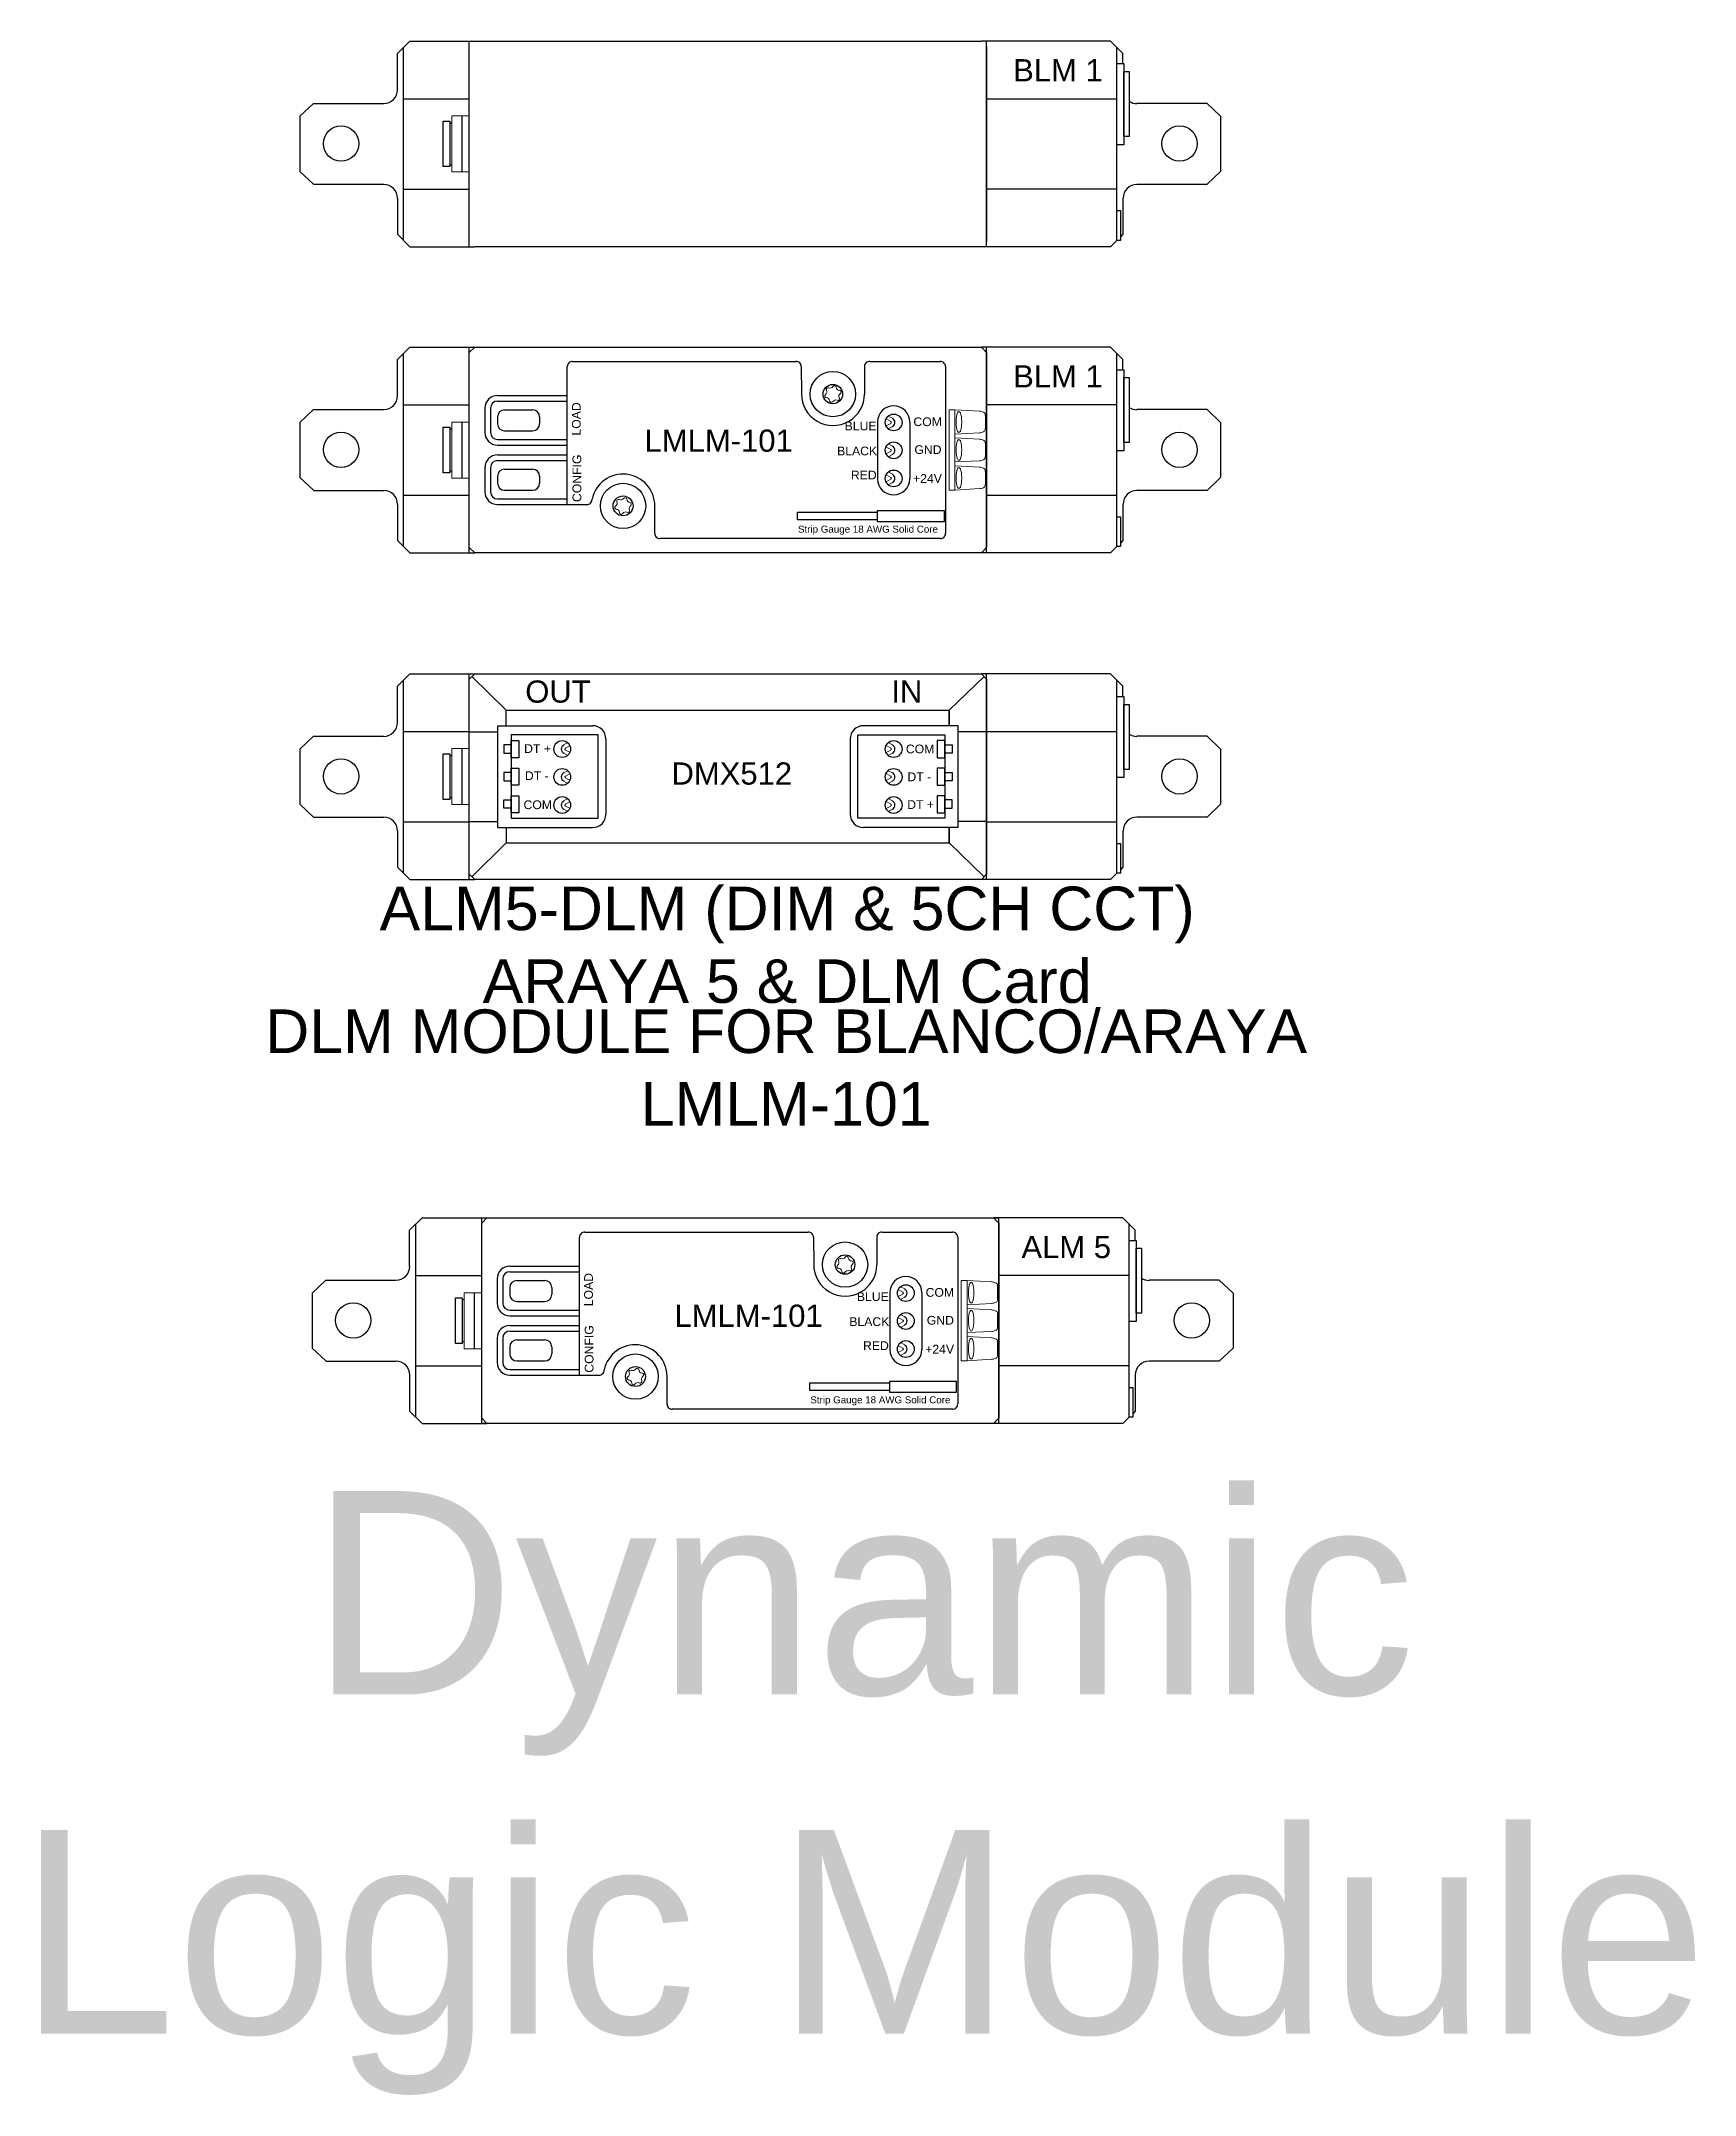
# Model space of a CAD drawing. Header units: inches. Extents: x 59 to 3361, y -1026 to 1732.
# Drawn here: x 3275.8 to 3361.1, y 935.9 to 1041.9 of the extents above; entities that cross this region are included whole.
import ezdxf

# ---------------------------------------------------------------- set-up
doc = ezdxf.new("R2010")
doc.units = ezdxf.units.IN
doc.header["$MEASUREMENT"] = 0
doc.linetypes.add('SLD-Solid', pattern=[0])
doc.layers.add('WS_Details', color=30, linetype='Continuous')
doc.styles.add('ARIAL', font='arial.ttf')

msp = doc.modelspace()

# ---------------------------------------------------------------- texts
at = {"insert": (3314.22, 991.95), "char_height": 2.25, "width": 55.1698, "attachment_point": 2, "style": 'ARIAL'}
msp.add_mtext('DLM MODULE FOR BLANCO/ARAYA \\PLMLM-101', dxfattribs=at)
at = {"insert": (3318.17, 935.92), "char_height": 10.5, "attachment_point": 8, "style": 'ARIAL'}
msp.add_mtext_dynamic_manual_height_columns('Dynamic^JLogic Module', width=99.4261, gutter_width=70, heights=[0], dxfattribs=at)
at = {"layer": 'WS_Details', "char_height": 1.1459, "width": 7.4737, "attachment_point": 1, "style": 'ARIAL'}
for insert in [(3324.31, 1041), (3324.31, 1025.2)]:
    msp.add_mtext('\\pi1.629;BLM 1', dxfattribs=dict(at, insert=insert))
at = {"layer": 'WS_Details', "char_height": 0.4512, "attachment_point": 1, "rotation": 90}
for s, insert in [('{\\fArial|b0|i0|c0|p34;LOAD}', (3303.16, 1021.57)), ('{\\fArial|b0|i0|c0|p34;CONFIG}', (3303.19, 1018.14))]:
    msp.add_mtext_dynamic_manual_height_columns(s, width=4.4804, gutter_width=15.88, heights=[0], dxfattribs=dict(at, insert=insert))
at = {"layer": 'WS_Details', "attachment_point": 1}
for s, width, insert, char_height in [('{\\fArial|b0|i0|c0|p34;BLUE}', 1.7958, (3317.24, 1022.29), 0.4512), ('{\\fArial|b0|i0|c0|p34;COM}', 4.4804, (3320.79, 1022.51), 0.4512), ('{\\fArial|b0|i0|c0|p34;LMLM-101}', 13.7649, (3306.91, 1021.88), 1.1459), ('{\\fArial|b0|i0|c0|p34;BLACK}', 2.2012, (3316.85, 1021), 0.4512), ('{\\fArial|b0|i0|c0|p34;GND}', 4.4804, (3320.84, 1021.07), 0.4512), ('{\\fArial|b0|i0|c0|p34;RED}', 1.4551, (3317.56, 1019.76), 0.4512), ('{\\fArial|b0|i0|c0|p34;+24V}', 4.4804, (3320.77, 1019.58), 0.4512), ('{\\fArial|b0|i0|c0|p34;Strip Gauge 18 AWG Solid Core}', 20.446, (3314.83, 1016.92), 0.3609), ('{\\fArial|b0|i0|c0|p34;OUT}', 3.5587, (3300.75, 1008.93), 1.1459), ('\\pi1.1192;{\\fArial|b0|i0|c0|p34;IN}', 3.5587, (3318.53, 1008.93), 1.1459), ('{\\fArial|b0|i0|c0|p34;DT +}', 1.3709, (3300.69, 1005.64), 0.4512), ('{\\fArial|b0|i0|c0|p34;COM}', 1.2702, (3320.4, 1005.62), 0.4512), ('{\\fArial|b0|i0|c0|p34;DT -}', 2.0938, (3300.73, 1004.24), 0.4512), ('\\pi-1.2309;{\\fArial|b0|i0|c0|p34;DMX512}', 3.5587, (3309.53, 1004.7), 1.1459), ('{\\fArial|b0|i0|c0|p34;DT -}', 2.0938, (3320.48, 1004.18), 0.4512), ('{\\fArial|b0|i0|c0|p34;COM}', 1.2702, (3300.66, 1002.74), 0.4512), ('{\\fArial|b0|i0|c0|p34;DT +}', 1.4636, (3320.47, 1002.75), 0.4512)]:
    msp.add_mtext_dynamic_manual_height_columns(s, width=width, gutter_width=15.88, heights=[0], dxfattribs=dict(at, insert=insert, char_height=char_height))

# ---------------------------------------------------------------- blocks, each defined once
blk = doc.blocks.new('*U291')
for p, q in [((-17.07, 9.97), (-16.43, 10.61)), ((-16.43, 10.61), (-13.08, 10.61)), ((19.75, 10.61), (13.09, 10.61)), ((20.39, 9.97), (19.75, 10.61)), ((-17.07, 8.11), (-17.07, 9.97)), ((-16.75, 0.32), (-16.75, 10.29)), ((-8.3, 2.49), (-8.3, 9.61)), ((-8.03, 9.88), (3.51, 9.88)), ((3.78, 9.61), (3.79, 8.21)), ((7.05, 9.61), (7.05, 8.2)), ((7.32, 9.88), (10.96, 9.88)), ((11.23, 9.61), (11.23, 1.01)), ((20.07, 0.32), (20.07, 10.29)), ((20.39, 9.45), (20.39, 9.97)), ((-16.75, 7.63), (-13.35, 7.63)), ((-12.55, 7.47), (-12.55, 6.21)), ((-12.26, 7.47), (-12.26, 6.21)), ((-11.9, 8.12), (-8.3, 8.12)), ((-11.9, 7.83), (-8.3, 7.83)), ((20.07, 7.63), (13.35, 7.63)), ((-22.11, 6.73), (-21.4, 7.39)), ((-22.11, 6.73), (-22.11, 3.88)), ((-21.4, 7.39), (-17.78, 7.39)), ((-14.36, 6.39), (-14.26, 6.39)), ((-13.74, 6.75), (-13.74, 3.86)), ((-11.9, 7.02), (-11.9, 6.66)), ((-11.54, 7.38), (-10.09, 7.38)), ((-9.73, 7.02), (-9.73, 6.67)), ((7.72, 6.75), (7.72, 3.82)), ((9.38, 6.75), (9.38, 3.82)), ((24.73, 7.39), (21.11, 7.39)), ((25.44, 6.73), (24.73, 7.39)), ((25.44, 6.73), (25.44, 3.88)), ((-11.9, 5.85), (-8.3, 5.85)), ((-11.9, 5.56), (-8.3, 5.56)), ((-11.54, 6.3), (-10.09, 6.3)), ((-12.55, 4.41), (-12.55, 3.14)), ((-12.26, 4.41), (-12.26, 3.14)), ((-11.9, 5.06), (-8.3, 5.06)), ((-11.9, 4.77), (-8.3, 4.77)), ((-11.54, 4.32), (-10.09, 4.32)), ((-22.11, 3.88), (-21.4, 3.23)), ((-21.4, 3.22), (-17.78, 3.22)), ((-14.36, 4.23), (-14.26, 4.23)), ((-11.9, 3.95), (-11.9, 3.59)), ((-11.54, 3.23), (-10.09, 3.23)), ((-9.73, 3.95), (-9.73, 3.6)), ((24.73, 3.21), (21.11, 3.21)), ((25.44, 3.88), (24.73, 3.22)), ((-17.07, 2.5), (-17.07, 0.64)), ((-16.75, 2.97), (-13.35, 2.97)), ((-11.9, 2.78), (-8.3, 2.78)), ((-11.9, 2.49), (-8.3, 2.49)), ((-8.3, 2.49), (-7.29, 2.49)), ((-3.78, 1), (-3.78, 2.42)), ((20.07, 2.97), (13.35, 2.97)), ((20.39, 2.5), (20.39, 0.64)), ((-17.07, 0.64), (-16.43, 0)), ((-16.43, 0), (-13.08, 0)), ((10.96, 0.74), (-3.51, 0.74)), ((19.75, 0), (13.08, 0)), ((20.07, 0.32), (19.75, 0)), ((20.39, 0.64), (20.26, 0.5))]:
    blk.add_line(p, q)
at = {"linetype": 'SLD-Solid', "lineweight": 15}
for p, q in [((-13.35, 10.34), (-13.08, 10.61)), ((13.08, 10.61), (13.35, 10.34)), ((13.35, 10.34), (13.08, 10.61)), ((-14.26, 6.75), (-13.35, 6.75)), ((-14.26, 3.86), (-14.26, 6.75)), ((8.16, 6.91), (8.4, 6.78)), ((8.4, 6.68), (8.16, 6.55)), ((8.49, 6.94), (8.27, 7.06)), ((8.27, 6.4), (8.49, 6.52)), ((11.41, 3.23), (11.41, 7.38)), ((11.71, 7.38), (11.41, 7.38)), ((11.71, 7.38), (11.71, 3.23)), ((11.71, 7.38), (12.98, 7.31)), ((13.29, 6.74), (13.29, 6.77)), ((8.16, 5.47), (8.4, 5.33)), ((8.49, 5.5), (8.27, 5.62)), ((12.98, 6.19), (11.71, 6.13)), ((11.71, 5.93), (12.98, 5.86)), ((13.29, 5.32), (13.29, 5.29)), ((8.4, 5.24), (8.16, 5.11)), ((8.27, 4.96), (8.49, 5.08)), ((12.98, 4.75), (11.71, 4.69)), ((11.71, 4.49), (12.98, 4.42)), ((-13.35, 3.86), (-14.26, 3.86)), ((8.16, 4.02), (8.4, 3.89)), ((8.4, 3.8), (8.16, 3.67)), ((8.49, 4.06), (8.27, 4.17)), ((8.27, 3.51), (8.49, 3.63)), ((11.71, 3.23), (11.41, 3.23)), ((11.71, 3.23), (11.72, 3.24)), ((12.98, 3.31), (11.72, 3.24)), ((11.72, 3.24), (11.72, 3.24)), ((13.29, 3.88), (13.29, 3.85)), ((-13.08, 0), (-13.35, 0.27)), ((13.35, 0.27), (13.08, 0)), ((13.08, 0), (13.35, 0.27))]:
    blk.add_line(p, q, dxfattribs=at)
at = {"linetype": 'SLD-Solid'}
for p, q in [((7.72, 1.6), (7.72, 2.19)), ((7.72, 2.19), (11.15, 2.19)), ((11.15, 2.19), (11.15, 1.6)), ((3.59, 2.1), (7.72, 2.1)), ((3.59, 1.7), (3.59, 2.1)), ((7.72, 1.7), (3.59, 1.7)), ((11.15, 1.6), (7.72, 1.6))]:
    blk.add_line(p, q, dxfattribs=at)
for points in [[(-13.35, 0), (-13.35, 10.61)], [(-13.35, 10.61), (13.35, 10.61)], [(-13.35, 0), (-13.35, 10.61)], [(-13.08, 10.61), (13.08, 10.61)], [(13.35, 0), (13.35, 10.61)], [(13.35, 0), (13.35, 10.61)], [(-13.35, 0.27), (-13.35, 10.34)], [(13.35, 10.34), (13.35, 0.27)], [(13.35, 10.34), (13.35, 0.27)], [(13.35, 0.27), (13.35, 10.34)], [(13.35, 10.34), (13.35, 0.27)], [(13.35, 0), (-13.35, 0)], [(13.08, 0), (-13.08, 0)]]:
    blk.add_lwpolyline(points)
for points in [[(20.44, 5.27), (20.07, 5.27), (20.07, 9.45), (20.44, 9.45)], [(20.71, 5.69), (20.44, 5.69), (20.44, 9.04), (20.71, 9.04)], [(-14.71, 6.49), (-14.36, 6.49), (-14.36, 4.13), (-14.71, 4.13)], [(20.07, 1.86), (20.26, 1.86), (20.26, 0.32), (20.07, 0.32)]]:
    blk.add_lwpolyline(points, close=True)
for centre, radius in [((5.41, 8.2), 1.17), ((5.41, 8.2), 0.502), ((8.55, 6.73), 0.433), ((-19.98, 5.32), 0.913), ((8.55, 5.29), 0.433), ((23.31, 5.32), 0.913), ((8.55, 3.84), 0.433), ((-5.41, 2.42), 1.17), ((-5.41, 2.42), 0.514)]:
    blk.add_circle(centre, radius)
for centre, radius, start, end in [((-8.03, 9.61), 0.271, 89.999, 180.0004), ((3.51, 9.61), 0.267, 359.3821, 90.8852), ((7.31, 9.61), 0.267, 89.3821, 180.8852), ((10.96, 9.61), 0.267, 359.3821, 90.8852), ((-17.78, 8.11), 0.715, 270, 0), ((-11.9, 7.47), 0.65, 90, 180), ((-11.9, 7.47), 0.361, 90, 180), ((5.42, 8.2), 1.63, 179.7756, 359.7756), ((8.55, 6.75), 0.831, 0, 180), ((21.11, 8.1), 0.715, 236.4766, 270), ((-11.54, 7.02), 0.361, 90, 180), ((-11.54, 6.66), 0.361, 180, 270), ((-10.09, 7.02), 0.361, 360, 90), ((-10.09, 6.66), 0.361, 270, 0), ((8.37, 6.73), 0.242, 298.6939, 61.3061), ((-11.9, 6.21), 0.65, 180, 270), ((-11.9, 6.21), 0.361, 180, 270), ((8.37, 5.29), 0.242, 298.6939, 61.3061), ((-11.9, 4.41), 0.65, 90, 180), ((-11.9, 4.41), 0.361, 90, 180), ((-11.54, 3.95), 0.361, 90, 180), ((-10.09, 3.95), 0.361, 360, 90), ((-17.78, 2.5), 0.715, 360, 90), ((-11.54, 3.59), 0.361, 180, 270), ((-10.09, 3.59), 0.361, 270, 0), ((-5.42, 2.42), 1.64, 359.8812, 168.0437), ((8.55, 3.82), 0.831, 180, 0), ((8.37, 3.84), 0.242, 298.6939, 61.3061), ((21.11, 2.5), 0.715, 90, 180), ((-11.9, 3.14), 0.65, 180, 270), ((-11.9, 3.14), 0.361, 180, 270), ((-7.29, 2.76), 0.27, 269.9364, 0), ((-3.51, 1), 0.267, 179.3821, 270.8852), ((10.96, 1), 0.267, 269.3821, 0.8852)]:
    blk.add_arc(centre, radius, start, end)
at = {"linetype": 'SLD-Solid', "lineweight": 15}
for centre, radius, start, end in [((5.16, 8.43), 0.0883, 65.4175, 208.3656), ((5.27, 8.68), 0.177, 245.4175, 328.3656), ((5.49, 8.54), 0.0883, 5.4175, 148.3656), ((5.76, 8.56), 0.177, 185.4175, 268.3656), ((5.08, 8.09), 0.0883, 125.4175, 268.3656), ((4.92, 8.31), 0.177, 305.4175, 28.3656), ((5.07, 7.83), 0.177, 5.4175, 88.3656), ((5.33, 7.85), 0.0883, 185.4175, 328.3656), ((5.56, 7.71), 0.177, 65.4175, 148.3656), ((5.67, 7.96), 0.0883, 245.4175, 28.3656), ((5.9, 8.08), 0.177, 125.4175, 208.3656), ((5.75, 8.3), 0.0883, 305.4175, 88.3656), ((8.37, 6.73), 0.0541, 298.694, 61.306), ((8.37, 5.29), 0.0541, 298.694, 61.306), ((8.37, 3.84), 0.0541, 298.694, 61.306), ((-5.75, 2.33), 0.0883, 122.6204, 265.5685), ((-5.9, 2.56), 0.177, 302.6204, 25.5685), ((-5.78, 2.07), 0.177, 2.6204, 85.5685), ((-5.66, 2.67), 0.0883, 62.6204, 205.5685), ((-5.54, 2.91), 0.177, 242.6204, 325.5685), ((-5.32, 2.76), 0.0883, 2.6204, 145.5685), ((-5.05, 2.77), 0.177, 182.6204, 265.5685), ((-5.17, 2.17), 0.0883, 242.6204, 25.5685), ((-4.93, 2.28), 0.177, 122.6204, 205.5685), ((-5.07, 2.51), 0.0883, 302.6204, 85.5685), ((-5.51, 2.08), 0.0883, 182.6204, 325.5685), ((-5.29, 1.93), 0.177, 62.6204, 145.5685)]:
    blk.add_arc(centre, radius, start, end, dxfattribs=at)
for centre, major_axis, ratio, start_param, end_param in [((11.92, 6.75), (0, 0.541), 0.267949, 4.712389, 7.853982), ((11.92, 6.75), (0, 0.541), 0.267949, 1.570796, 4.712389), ((12.95, 6.77), (0.555, 0), 0.97561, 1.150549, 1.518436), ((13.26, 6.77), (0, 0.541), 0.052408, 4.712389, 5.266662), ((13.26, 6.74), (0, 0.541), 0.052408, 4.158116, 4.712389), ((11.92, 5.31), (0, 0.541), 0.267949, 4.712389, 7.853982), ((11.92, 5.31), (0, 0.541), 0.267949, 1.570796, 4.712389), ((12.95, 6.74), (0.555, 0), 0.97561, 4.764749, 5.132636), ((12.95, 5.32), (0.555, 0), 0.97561, 1.150549, 1.518436), ((13.26, 5.32), (0, 0.541), 0.052408, 4.712389, 5.266662), ((11.92, 3.86), (0, 0.541), 0.267949, 4.712389, 7.853982), ((12.95, 5.29), (0.555, 0), 0.97561, 4.764749, 5.132636), ((12.95, 3.88), (0.555, 0), 0.97561, 1.150549, 1.518436), ((13.26, 5.29), (0, 0.541), 0.052408, 4.158116, 4.712389), ((11.92, 3.86), (0, 0.541), 0.267949, 1.570796, 4.712389), ((12.95, 3.85), (0.555, 0), 0.97561, 4.764749, 5.132636), ((13.26, 3.88), (0, 0.541), 0.052408, 4.712389, 5.266662), ((13.26, 3.85), (0, 0.541), 0.052408, 4.158116, 4.712389)]:
    blk.add_ellipse(centre, major_axis=major_axis, ratio=ratio, start_param=start_param, end_param=end_param, dxfattribs=at)
for points, knots in [([(13.29, 7.05), (13.29, 7.09), (13.28, 7.16), (13.24, 7.23), (13.2, 7.25), (13.18, 7.26)], [0, 0, 0, 0, 0.407499, 0.743184, 1, 1, 1, 1]), ([(13.18, 6.24), (13.2, 6.25), (13.25, 6.28), (13.28, 6.35), (13.29, 6.42), (13.29, 6.45)], [0, 0, 0, 0, 0.3262285, 0.6516328, 1, 1, 1, 1]), ([(13.29, 5.61), (13.29, 5.65), (13.28, 5.72), (13.24, 5.78), (13.2, 5.81), (13.18, 5.82)], [0, 0, 0, 0, 0.407499, 0.743184, 1, 1, 1, 1]), ([(13.18, 4.8), (13.2, 4.81), (13.25, 4.84), (13.28, 4.91), (13.29, 4.97), (13.29, 5.01)], [0, 0, 0, 0, 0.326228, 0.651633, 1, 1, 1, 1]), ([(13.29, 4.16), (13.29, 4.2), (13.28, 4.27), (13.24, 4.34), (13.2, 4.36), (13.18, 4.37)], [0, 0, 0, 0, 0.407499, 0.7431843, 1, 1, 1, 1]), ([(13.18, 3.35), (13.2, 3.37), (13.25, 3.39), (13.28, 3.47), (13.29, 3.53), (13.29, 3.56)], [0, 0, 0, 0, 0.326229, 0.651633, 1, 1, 1, 1])]:
    blk.add_open_spline(points, degree=3, knots=knots, dxfattribs=at)
at = {"style": 'ARIAL'}
for s, insert, char_height, width, attachment_point in [('ALM5-DLM (DIM & 5CH CCT)\\PARAYA 5 & DLM Card', (2.42, 27.71), 2.25, 47.0254, 2), ('ALM 5', (16.83, 9.1), 1.146, 7.4737, 5)]:
    blk.add_mtext(s, dxfattribs=dict(at, insert=insert, char_height=char_height, width=width, attachment_point=attachment_point))
at = {"char_height": 0.4512, "attachment_point": 1, "rotation": 90}
for s, insert in [('{\\fArial|b0|i0|c0|p34;LOAD}', (-8.06, 6.05)), ('{\\fArial|b0|i0|c0|p34;CONFIG}', (-8.03, 2.62))]:
    blk.add_mtext_dynamic_manual_height_columns(s, width=4.4804, gutter_width=15.88, heights=[0], dxfattribs=dict(at, insert=insert))
for s, width, insert, char_height, attachment_point in [('{\\fArial|b0|i0|c0|p34;BLUE}', 1.7958, (6.02, 6.77), 0.4512, 1), ('{\\fArial|b0|i0|c0|p34;COM}', 4.4804, (9.57, 6.99), 0.4512, 1), ('{\\fArial|b0|i0|c0|p34;LMLM-101}', 7.3694, (0.43, 5.55), 1.1459, 5), ('{\\fArial|b0|i0|c0|p34;BLACK}', 2.2012, (5.63, 5.48), 0.4512, 1), ('{\\fArial|b0|i0|c0|p34;GND}', 4.4804, (9.63, 5.55), 0.4512, 1), ('{\\fArial|b0|i0|c0|p34;RED}', 1.4551, (6.34, 4.24), 0.4512, 1), ('{\\fArial|b0|i0|c0|p34;+24V}', 4.4804, (9.55, 4.06), 0.4512, 1), ('{\\fArial|b0|i0|c0|p34;Strip Gauge 18 AWG Solid Core}', 20.446, (3.62, 1.4), 0.3609, 1)]:
    blk.add_mtext_dynamic_manual_height_columns(s, width=width, gutter_width=15.88, heights=[0], dxfattribs=dict(insert=insert, char_height=char_height, attachment_point=attachment_point))

# ---------------------------------------------------------------- linework, layer by layer
at = {"layer": 'WS_Details'}
for p, q in [((3294.15, 1041.29), (3294.79, 1041.93)), ((3294.15, 1039.42), (3294.15, 1041.29)), ((3294.47, 1031.64), (3294.47, 1041.61)), ((3294.79, 1041.93), (3298.14, 1041.93)), ((3330.97, 1041.93), (3324.3, 1041.93)), ((3331.61, 1041.29), (3330.97, 1041.93)), ((3331.29, 1031.64), (3331.29, 1041.61)), ((3331.61, 1040.77), (3331.61, 1041.29)), ((3294.47, 1038.95), (3297.86, 1038.95)), ((3331.29, 1038.94), (3324.57, 1038.94)), ((3289.11, 1038.05), (3289.82, 1038.71)), ((3289.11, 1038.05), (3289.11, 1035.2)), ((3289.82, 1038.71), (3293.44, 1038.71)), ((3297.48, 1038.07), (3297.48, 1035.18)), ((3335.95, 1038.71), (3332.33, 1038.71)), ((3336.65, 1038.05), (3335.95, 1038.71)), ((3336.65, 1038.05), (3336.65, 1035.2)), ((3296.86, 1037.71), (3296.96, 1037.71)), ((3289.11, 1035.2), (3289.82, 1034.55)), ((3296.86, 1035.55), (3296.96, 1035.55)), ((3336.65, 1035.2), (3335.95, 1034.54)), ((3289.82, 1034.54), (3293.44, 1034.54)), ((3294.15, 1033.82), (3294.15, 1031.96)), ((3294.47, 1034.29), (3297.86, 1034.29)), ((3331.29, 1034.28), (3324.57, 1034.28)), ((3331.61, 1033.82), (3331.61, 1031.96)), ((3335.95, 1034.53), (3332.33, 1034.53)), ((3294.15, 1031.96), (3294.79, 1031.32)), ((3331.29, 1031.64), (3330.97, 1031.32)), ((3331.61, 1031.96), (3331.48, 1031.82)), ((3294.79, 1031.32), (3298.14, 1031.32)), ((3330.97, 1031.32), (3324.3, 1031.32)), ((3294.15, 1025.49), (3294.79, 1026.13)), ((3294.15, 1023.63), (3294.15, 1025.49)), ((3294.47, 1015.84), (3294.47, 1025.81)), ((3294.79, 1026.13), (3298.14, 1026.13)), ((3302.92, 1018.01), (3302.92, 1025.13)), ((3303.19, 1025.4), (3314.73, 1025.4)), ((3315, 1025.13), (3315.01, 1023.73)), ((3318.27, 1025.13), (3318.27, 1023.71)), ((3318.54, 1025.4), (3322.18, 1025.4)), ((3322.45, 1025.13), (3322.45, 1016.53)), ((3330.97, 1026.13), (3324.3, 1026.13)), ((3331.61, 1025.49), (3330.97, 1026.13)), ((3331.29, 1015.84), (3331.29, 1025.81)), ((3331.61, 1024.97), (3331.61, 1025.49)), ((3294.47, 1023.15), (3297.86, 1023.15)), ((3299.32, 1023.64), (3302.92, 1023.64)), ((3299.32, 1023.35), (3302.92, 1023.35)), ((3331.29, 1023.15), (3324.57, 1023.15)), ((3289.11, 1022.25), (3289.82, 1022.91)), ((3289.11, 1022.25), (3289.11, 1019.4)), ((3289.82, 1022.91), (3293.44, 1022.91)), ((3297.48, 1022.27), (3297.48, 1019.38)), ((3298.67, 1022.99), (3298.67, 1021.73)), ((3298.96, 1022.99), (3298.96, 1021.73)), ((3299.32, 1022.54), (3299.32, 1022.18)), ((3299.68, 1022.9), (3301.13, 1022.9)), ((3301.49, 1022.54), (3301.49, 1022.19)), ((3318.94, 1022.27), (3318.94, 1019.34)), ((3320.6, 1022.27), (3320.6, 1019.34)), ((3335.95, 1022.91), (3332.33, 1022.91)), ((3336.65, 1022.25), (3335.95, 1022.91)), ((3336.65, 1022.25), (3336.65, 1019.4)), ((3296.86, 1021.91), (3296.96, 1021.91)), ((3299.32, 1021.37), (3302.92, 1021.37)), ((3299.32, 1021.08), (3302.92, 1021.08)), ((3299.68, 1021.82), (3301.13, 1021.82)), ((3298.67, 1019.92), (3298.67, 1018.66)), ((3298.96, 1019.92), (3298.96, 1018.66)), ((3299.32, 1020.57), (3302.92, 1020.57)), ((3299.32, 1020.29), (3302.92, 1020.29)), ((3299.68, 1019.83), (3301.13, 1019.83)), ((3289.11, 1019.4), (3289.82, 1018.75)), ((3296.86, 1019.75), (3296.96, 1019.75)), ((3299.32, 1019.47), (3299.32, 1019.11)), ((3301.49, 1019.47), (3301.49, 1019.12)), ((3336.65, 1019.4), (3335.95, 1018.74)), ((3289.82, 1018.74), (3293.44, 1018.74)), ((3294.15, 1018.02), (3294.15, 1016.16)), ((3294.47, 1018.49), (3297.86, 1018.49)), ((3299.32, 1018.3), (3302.92, 1018.3)), ((3299.32, 1018.01), (3302.92, 1018.01)), ((3299.68, 1018.75), (3301.13, 1018.75)), ((3302.92, 1018.01), (3303.93, 1018.01)), ((3307.44, 1016.52), (3307.44, 1017.94)), ((3331.29, 1018.48), (3324.57, 1018.48)), ((3331.61, 1018.02), (3331.61, 1016.16)), ((3335.95, 1018.73), (3332.33, 1018.73)), ((3294.15, 1016.16), (3294.79, 1015.52)), ((3322.18, 1016.26), (3307.71, 1016.26)), ((3331.29, 1015.84), (3330.97, 1015.52)), ((3331.61, 1016.16), (3331.48, 1016.02)), ((3294.79, 1015.52), (3298.14, 1015.52)), ((3330.97, 1015.52), (3324.3, 1015.52)), ((3294.15, 1008.63), (3294.79, 1009.27)), ((3294.79, 1009.27), (3298.14, 1009.27)), ((3330.97, 1009.27), (3324.3, 1009.27)), ((3331.61, 1008.63), (3330.97, 1009.27)), ((3294.15, 1006.76), (3294.15, 1008.63)), ((3294.47, 998.98), (3294.47, 1008.95)), ((3299.76, 1007.39), (3298, 1009.14)), ((3322.63, 1007.39), (3324.44, 1009.14)), ((3331.29, 998.98), (3331.29, 1008.95)), ((3331.61, 1008.11), (3331.61, 1008.63)), ((3299.76, 1006.59), (3299.76, 1007.39)), ((3299.76, 1007.39), (3322.63, 1007.39)), ((3322.63, 1007.39), (3322.63, 1006.59)), ((3322.63, 1006.59), (3322.63, 1007.39)), ((3289.11, 1005.39), (3289.82, 1006.05)), ((3289.82, 1006.05), (3293.44, 1006.05)), ((3294.47, 1006.29), (3297.86, 1006.29)), ((3297.86, 1006.28), (3299.34, 1006.28)), ((3299.34, 1001.34), (3299.34, 1006.59)), ((3299.34, 1006.59), (3304.22, 1006.59)), ((3323.1, 1006.59), (3318.21, 1006.59)), ((3323.1, 1001.34), (3323.1, 1006.59)), ((3324.57, 1006.28), (3323.1, 1006.28)), ((3331.29, 1006.28), (3324.57, 1006.28)), ((3335.95, 1006.05), (3332.33, 1006.05)), ((3336.65, 1005.39), (3335.95, 1006.05)), ((3289.11, 1005.39), (3289.11, 1002.54)), ((3296.86, 1005.05), (3296.96, 1005.05)), ((3297.48, 1005.41), (3297.48, 1002.52)), ((3304.91, 1005.91), (3304.91, 1002.03)), ((3317.53, 1005.91), (3317.53, 1002.03)), ((3336.65, 1005.39), (3336.65, 1002.54)), ((3296.86, 1002.89), (3296.96, 1002.89)), ((3289.11, 1002.54), (3289.82, 1001.88)), ((3289.82, 1001.87), (3293.44, 1001.87)), ((3335.95, 1001.87), (3332.33, 1001.87)), ((3336.65, 1002.54), (3335.95, 1001.88)), ((3294.15, 1001.16), (3294.15, 999.3)), ((3294.47, 1001.63), (3297.86, 1001.63)), ((3297.86, 1001.65), (3299.34, 1001.65)), ((3299.34, 1001.34), (3304.22, 1001.34)), ((3299.76, 1001.34), (3299.76, 1000.55)), ((3323.1, 1001.34), (3318.21, 1001.34)), ((3322.63, 1000.55), (3322.63, 1001.34)), ((3322.63, 1001.34), (3322.63, 1000.55)), ((3324.57, 1001.65), (3323.1, 1001.65)), ((3331.29, 1001.62), (3324.57, 1001.62)), ((3331.61, 1001.16), (3331.61, 999.3)), ((3299.76, 1000.55), (3298, 998.8)), ((3299.76, 1000.55), (3322.63, 1000.55)), ((3322.63, 1000.55), (3324.44, 998.8)), ((3294.15, 999.3), (3294.79, 998.66)), ((3294.79, 998.66), (3298.14, 998.66)), ((3330.97, 998.66), (3324.3, 998.66)), ((3331.29, 998.98), (3330.97, 998.66)), ((3331.61, 999.3), (3331.48, 999.16))]:
    msp.add_line(p, q, dxfattribs=at)
at = {"layer": 'WS_Details', "linetype": 'SLD-Solid', "lineweight": 15}
for p, q in [((3296.96, 1038.07), (3297.86, 1038.07)), ((3296.96, 1035.18), (3296.96, 1038.07)), ((3297.86, 1035.18), (3296.96, 1035.18)), ((3297.86, 1025.86), (3298.14, 1026.13)), ((3324.3, 1026.13), (3324.57, 1025.86)), ((3324.57, 1025.86), (3324.3, 1026.13)), ((3296.96, 1022.27), (3297.86, 1022.27)), ((3296.96, 1019.38), (3296.96, 1022.27)), ((3319.38, 1022.43), (3319.62, 1022.3)), ((3319.62, 1022.2), (3319.38, 1022.07)), ((3319.71, 1022.46), (3319.49, 1022.58)), ((3319.49, 1021.92), (3319.71, 1022.04)), ((3322.63, 1018.75), (3322.63, 1022.9)), ((3322.93, 1022.9), (3322.63, 1022.9)), ((3322.93, 1022.9), (3322.93, 1018.75)), ((3322.93, 1022.9), (3324.2, 1022.83)), ((3324.51, 1022.25), (3324.51, 1022.29)), ((3319.38, 1020.98), (3319.62, 1020.85)), ((3319.71, 1021.02), (3319.49, 1021.14)), ((3324.2, 1021.71), (3322.93, 1021.65)), ((3322.93, 1021.45), (3324.2, 1021.38)), ((3319.62, 1020.76), (3319.38, 1020.63)), ((3319.49, 1020.48), (3319.71, 1020.59)), ((3324.2, 1020.27), (3322.93, 1020.21)), ((3322.93, 1020.01), (3324.2, 1019.94)), ((3324.51, 1020.84), (3324.51, 1020.81)), ((3297.86, 1019.38), (3296.96, 1019.38)), ((3319.38, 1019.54), (3319.62, 1019.41)), ((3319.62, 1019.32), (3319.38, 1019.19)), ((3319.71, 1019.58), (3319.49, 1019.69)), ((3319.49, 1019.03), (3319.71, 1019.15)), ((3324.2, 1018.83), (3322.94, 1018.76)), ((3324.51, 1019.4), (3324.51, 1019.37)), ((3322.93, 1018.75), (3322.63, 1018.75)), ((3322.93, 1018.75), (3322.94, 1018.76)), ((3322.94, 1018.76), (3322.94, 1018.76)), ((3298.14, 1015.52), (3297.86, 1015.79)), ((3324.57, 1015.79), (3324.3, 1015.52)), ((3324.3, 1015.52), (3324.57, 1015.79)), ((3297.86, 1009), (3298.14, 1009.27)), ((3324.3, 1009.27), (3324.57, 1009)), ((3324.57, 1009), (3324.3, 1009.27)), ((3296.96, 1005.41), (3297.86, 1005.41)), ((3296.96, 1002.52), (3296.96, 1005.41)), ((3302.73, 1005.6), (3302.95, 1005.72)), ((3302.95, 1005.06), (3302.73, 1005.18)), ((3303.06, 1005.57), (3302.82, 1005.44)), ((3302.82, 1005.34), (3303.06, 1005.21)), ((3319.38, 1005.57), (3319.62, 1005.44)), ((3319.62, 1005.34), (3319.38, 1005.21)), ((3319.71, 1005.6), (3319.49, 1005.72)), ((3319.49, 1005.06), (3319.71, 1005.18)), ((3302.73, 1004.16), (3302.95, 1004.27)), ((3303.06, 1004.12), (3302.82, 1003.99)), ((3319.38, 1004.12), (3319.62, 1003.99)), ((3319.71, 1004.16), (3319.49, 1004.27)), ((3302.95, 1003.62), (3302.73, 1003.73)), ((3302.82, 1003.9), (3303.06, 1003.77)), ((3319.62, 1003.9), (3319.38, 1003.77)), ((3319.49, 1003.62), (3319.71, 1003.73)), ((3297.86, 1002.52), (3296.96, 1002.52)), ((3302.73, 1002.71), (3302.95, 1002.83)), ((3302.95, 1002.17), (3302.73, 1002.29)), ((3303.06, 1002.68), (3302.82, 1002.55)), ((3302.82, 1002.45), (3303.06, 1002.32)), ((3319.38, 1002.68), (3319.62, 1002.55)), ((3319.62, 1002.45), (3319.38, 1002.32)), ((3319.71, 1002.71), (3319.49, 1002.83)), ((3319.49, 1002.17), (3319.71, 1002.29)), ((3298.14, 998.66), (3297.86, 998.93)), ((3324.57, 998.93), (3324.3, 998.66)), ((3324.3, 998.66), (3324.57, 998.93))]:
    msp.add_line(p, q, dxfattribs=at)
at = {"layer": 'WS_Details', "linetype": 'SLD-Solid'}
for p, q in [((3318.94, 1017.12), (3318.94, 1017.71)), ((3318.94, 1017.71), (3322.37, 1017.71)), ((3322.37, 1017.71), (3322.37, 1017.12)), ((3314.81, 1017.62), (3318.94, 1017.62)), ((3314.81, 1017.22), (3314.81, 1017.62)), ((3318.94, 1017.22), (3314.81, 1017.22)), ((3322.37, 1017.12), (3318.94, 1017.12))]:
    msp.add_line(p, q, dxfattribs=at)
at = {"layer": 'WS_Details'}
for points in [[(3297.86, 1031.32), (3297.86, 1041.93)], [(3298.14, 1041.93), (3324.3, 1041.93)], [(3324.57, 1031.32), (3324.57, 1041.93)], [(3324.57, 1041.66), (3324.57, 1031.59)], [(3324.3, 1031.32), (3298.14, 1031.32)], [(3297.86, 1015.52), (3297.86, 1026.13)], [(3297.86, 1015.79), (3297.86, 1025.86)], [(3298.14, 1026.13), (3324.3, 1026.13)], [(3324.57, 1015.52), (3324.57, 1026.13)], [(3324.57, 1025.86), (3324.57, 1015.79)], [(3324.57, 1015.79), (3324.57, 1025.86)], [(3324.57, 1025.86), (3324.57, 1015.79)], [(3324.3, 1015.52), (3298.14, 1015.52)], [(3297.86, 998.66), (3297.86, 1009.27)], [(3298.14, 1009.27), (3324.3, 1009.27)], [(3324.57, 998.66), (3324.57, 1009.27)], [(3297.86, 998.93), (3297.86, 1009)], [(3324.57, 1009), (3324.57, 998.93)], [(3324.57, 998.93), (3324.57, 1009)], [(3324.57, 1009), (3324.57, 998.93)], [(3324.3, 998.66), (3298.14, 998.66)]]:
    msp.add_lwpolyline(points, dxfattribs=at)
for points in [[(3331.66, 1036.58), (3331.29, 1036.58), (3331.29, 1040.77), (3331.66, 1040.77)], [(3331.93, 1037), (3331.66, 1037), (3331.66, 1040.36), (3331.93, 1040.36)], [(3296.51, 1037.8), (3296.86, 1037.8), (3296.86, 1035.45), (3296.51, 1035.45)], [(3331.29, 1033.18), (3331.48, 1033.18), (3331.48, 1031.64), (3331.29, 1031.64)], [(3331.66, 1020.79), (3331.29, 1020.79), (3331.29, 1024.97), (3331.66, 1024.97)], [(3331.93, 1021.21), (3331.66, 1021.21), (3331.66, 1024.56), (3331.93, 1024.56)], [(3296.51, 1022.01), (3296.86, 1022.01), (3296.86, 1019.65), (3296.51, 1019.65)], [(3331.29, 1017.38), (3331.48, 1017.38), (3331.48, 1015.84), (3331.29, 1015.84)], [(3331.66, 1003.92), (3331.29, 1003.92), (3331.29, 1008.11), (3331.66, 1008.11)], [(3331.93, 1004.34), (3331.66, 1004.34), (3331.66, 1007.69), (3331.93, 1007.69)], [(3304.52, 1006.12), (3300.02, 1006.12), (3300.02, 1001.82), (3304.52, 1001.82)], [(3317.92, 1006.12), (3322.42, 1006.12), (3322.42, 1001.82), (3317.92, 1001.82)], [(3296.51, 1005.14), (3296.86, 1005.14), (3296.86, 1002.79), (3296.51, 1002.79)], [(3300.02, 1005.61), (3299.65, 1005.61), (3299.65, 1005.18), (3300.02, 1005.18)], [(3300.02, 1005.83), (3300.42, 1005.83), (3300.42, 1004.94), (3300.02, 1004.94)], [(3322.42, 1005.83), (3322.01, 1005.83), (3322.01, 1004.94), (3322.42, 1004.94)], [(3322.42, 1005.61), (3322.79, 1005.61), (3322.79, 1005.18), (3322.42, 1005.18)], [(3300.02, 1004.18), (3299.65, 1004.18), (3299.65, 1003.75), (3300.02, 1003.75)], [(3300.02, 1004.41), (3300.42, 1004.41), (3300.42, 1003.52), (3300.02, 1003.52)], [(3322.42, 1004.41), (3322.01, 1004.41), (3322.01, 1003.52), (3322.42, 1003.52)], [(3322.42, 1004.18), (3322.79, 1004.18), (3322.79, 1003.75), (3322.42, 1003.75)], [(3300.02, 1002.98), (3300.42, 1002.98), (3300.42, 1002.1), (3300.02, 1002.1)], [(3322.42, 1002.98), (3322.01, 1002.98), (3322.01, 1002.1), (3322.42, 1002.1)], [(3300.02, 1002.33), (3299.65, 1002.33), (3299.65, 1002.76), (3300.02, 1002.76)], [(3322.42, 1002.33), (3322.79, 1002.33), (3322.79, 1002.76), (3322.42, 1002.76)], [(3331.29, 1000.51), (3331.48, 1000.51), (3331.48, 998.98), (3331.29, 998.98)]]:
    msp.add_lwpolyline(points, close=True, dxfattribs=at)
for centre, radius in [((3291.24, 1036.64), 0.913), ((3334.53, 1036.64), 0.913), ((3316.63, 1023.71), 1.17), ((3316.63, 1023.71), 0.502), ((3319.77, 1022.25), 0.433), ((3291.24, 1020.84), 0.913), ((3319.77, 1020.81), 0.433), ((3334.53, 1020.84), 0.913), ((3305.8, 1017.94), 1.17), ((3319.77, 1019.36), 0.433), ((3305.8, 1017.94), 0.514), ((3302.66, 1005.39), 0.433), ((3319.77, 1005.39), 0.433), ((3291.24, 1003.98), 0.913), ((3302.66, 1003.95), 0.433), ((3319.77, 1003.95), 0.433), ((3334.53, 1003.98), 0.913), ((3302.66, 1002.5), 0.433), ((3319.77, 1002.5), 0.433)]:
    msp.add_circle(centre, radius, dxfattribs=at)
for centre, radius, start, end in [((3293.44, 1039.42), 0.715, 270, 0), ((3332.33, 1039.42), 0.715, 236.4766, 270), ((3293.44, 1033.82), 0.715, 360, 90), ((3332.33, 1033.82), 0.715, 90, 180), ((3303.19, 1025.13), 0.271, 89.999, 180.0004), ((3314.73, 1025.13), 0.267, 359.3821, 90.8852), ((3318.53, 1025.13), 0.267, 89.3821, 180.8852), ((3322.18, 1025.13), 0.267, 359.3821, 90.8852), ((3293.44, 1023.63), 0.715, 270, 0), ((3299.32, 1022.99), 0.65, 90, 180), ((3299.32, 1022.99), 0.361, 90, 180), ((3316.64, 1023.72), 1.63, 179.7756, 359.7756), ((3319.77, 1022.27), 0.831, 0, 180), ((3332.33, 1023.62), 0.715, 236.4766, 270), ((3299.68, 1022.54), 0.361, 90, 180), ((3299.68, 1022.18), 0.361, 180, 270), ((3301.13, 1022.54), 0.361, 360, 90), ((3301.13, 1022.18), 0.361, 270, 0), ((3319.59, 1022.25), 0.242, 298.6939, 61.3061), ((3299.32, 1021.73), 0.65, 180, 270), ((3299.32, 1021.73), 0.361, 180, 270), ((3319.59, 1020.81), 0.242, 298.6939, 61.3061), ((3299.32, 1019.92), 0.65, 90, 180), ((3299.32, 1019.92), 0.361, 90, 180), ((3299.68, 1019.47), 0.361, 90, 180), ((3301.13, 1019.47), 0.361, 360, 90), ((3299.68, 1019.11), 0.361, 180, 270), ((3301.13, 1019.11), 0.361, 270, 0), ((3305.8, 1017.94), 1.64, 359.8812, 168.0437), ((3319.77, 1019.34), 0.831, 180, 0), ((3319.59, 1019.36), 0.242, 298.6939, 61.3061), ((3293.44, 1018.02), 0.715, 360, 90), ((3299.32, 1018.66), 0.65, 180, 270), ((3299.32, 1018.66), 0.361, 180, 270), ((3303.93, 1018.28), 0.27, 269.9364, 0), ((3332.33, 1018.02), 0.715, 90, 180), ((3307.7, 1016.52), 0.267, 179.3821, 270.8852), ((3322.18, 1016.52), 0.267, 269.3821, 0.8852), ((3293.44, 1006.76), 0.715, 270, 0), ((3304.23, 1005.91), 0.683, 359.7157, 90.3255), ((3318.21, 1005.91), 0.683, 89.6745, 180.2843), ((3332.33, 1006.76), 0.715, 236.4766, 270), ((3302.85, 1005.39), 0.242, 118.6939, 241.3061), ((3319.59, 1005.39), 0.242, 298.6939, 61.3061), ((3302.85, 1003.95), 0.242, 118.6939, 241.3061), ((3319.59, 1003.95), 0.242, 298.6939, 61.3061), ((3293.44, 1001.16), 0.715, 360, 90), ((3302.85, 1002.5), 0.242, 118.6939, 241.3061), ((3304.23, 1002.02), 0.683, 269.6745, 0.2843), ((3318.21, 1002.02), 0.683, 179.7157, 270.3255), ((3319.59, 1002.5), 0.242, 298.6939, 61.3061), ((3332.33, 1001.16), 0.715, 90, 180)]:
    msp.add_arc(centre, radius, start, end, dxfattribs=at)
at = {"layer": 'WS_Details', "linetype": 'SLD-Solid', "lineweight": 15}
for centre, radius, start, end in [((3316.49, 1024.2), 0.177, 245.4175, 328.3656), ((3316.71, 1024.06), 0.0883, 5.4175, 148.3656), ((3316.98, 1024.08), 0.177, 185.4175, 268.3656), ((3316.3, 1023.61), 0.0883, 125.4175, 268.3656), ((3316.14, 1023.83), 0.177, 305.4175, 28.3656), ((3316.38, 1023.95), 0.0883, 65.4175, 208.3656), ((3316.29, 1023.35), 0.177, 5.4175, 88.3656), ((3316.55, 1023.37), 0.0883, 185.4175, 328.3656), ((3316.78, 1023.23), 0.177, 65.4175, 148.3656), ((3316.89, 1023.47), 0.0883, 245.4175, 28.3656), ((3317.12, 1023.6), 0.177, 125.4175, 208.3656), ((3316.97, 1023.82), 0.0883, 305.4175, 88.3656), ((3319.59, 1022.25), 0.0541, 298.694, 61.306), ((3319.59, 1020.81), 0.0541, 298.694, 61.306), ((3319.59, 1019.36), 0.0541, 298.694, 61.306), ((3305.46, 1017.85), 0.0883, 122.6204, 265.5685), ((3305.32, 1018.08), 0.177, 302.6204, 25.5685), ((3305.44, 1017.59), 0.177, 2.6204, 85.5685), ((3305.56, 1018.19), 0.0883, 62.6204, 205.5685), ((3305.68, 1018.43), 0.177, 242.6204, 325.5685), ((3305.9, 1018.28), 0.0883, 2.6204, 145.5685), ((3306.17, 1018.29), 0.177, 182.6204, 265.5685), ((3306.05, 1017.69), 0.0883, 242.6204, 25.5685), ((3306.29, 1017.8), 0.177, 122.6204, 205.5685), ((3306.14, 1018.03), 0.0883, 302.6204, 85.5685), ((3305.71, 1017.6), 0.0883, 182.6204, 325.5685), ((3305.93, 1017.45), 0.177, 62.6204, 145.5685), ((3302.85, 1005.39), 0.0541, 118.694, 241.306), ((3319.59, 1005.39), 0.0541, 298.694, 61.306), ((3302.85, 1003.95), 0.0541, 118.694, 241.306), ((3319.59, 1003.95), 0.0541, 298.694, 61.306), ((3302.85, 1002.5), 0.0541, 118.694, 241.306), ((3319.59, 1002.5), 0.0541, 298.694, 61.306)]:
    msp.add_arc(centre, radius, start, end, dxfattribs=at)
for centre, major_axis, ratio, start_param, end_param in [((3323.14, 1022.27), (0, 0.541), 0.267949, 4.712389, 7.853982), ((3323.14, 1022.27), (0, 0.541), 0.267949, 1.570796, 4.712389), ((3324.17, 1022.29), (0.555, 0), 0.97561, 1.150549, 1.518436), ((3324.48, 1022.29), (0, 0.541), 0.052408, 4.712389, 5.266662), ((3324.48, 1022.25), (0, 0.541), 0.052408, 4.158116, 4.712389), ((3323.14, 1020.83), (0, 0.541), 0.267949, 4.712389, 7.853982), ((3324.17, 1022.25), (0.555, 0), 0.97561, 4.764749, 5.132636), ((3324.17, 1020.84), (0.555, 0), 0.97561, 1.150549, 1.518436), ((3324.48, 1020.84), (0, 0.541), 0.052408, 4.712389, 5.266662), ((3323.14, 1020.83), (0, 0.541), 0.267949, 1.570796, 4.712389), ((3323.14, 1019.38), (0, 0.541), 0.267949, 4.712389, 7.853982), ((3324.17, 1020.81), (0.555, 0), 0.97561, 4.764749, 5.132636), ((3324.17, 1019.4), (0.555, 0), 0.97561, 1.150549, 1.518436), ((3324.48, 1020.81), (0, 0.541), 0.052408, 4.158116, 4.712389), ((3323.14, 1019.38), (0, 0.541), 0.267949, 1.570796, 4.712389), ((3324.17, 1019.37), (0.555, 0), 0.97561, 4.764749, 5.132636), ((3324.48, 1019.4), (0, 0.541), 0.052408, 4.712389, 5.266662), ((3324.48, 1019.37), (0, 0.541), 0.052408, 4.158116, 4.712389)]:
    msp.add_ellipse(centre, major_axis=major_axis, ratio=ratio, start_param=start_param, end_param=end_param, dxfattribs=at)
for points, knots in [([(3324.51, 1022.57), (3324.5, 1022.61), (3324.5, 1022.68), (3324.46, 1022.75), (3324.42, 1022.77), (3324.4, 1022.78)], [0, 0, 0, 0, 0.407499, 0.743184, 1, 1, 1, 1]), ([(3324.4, 1021.76), (3324.42, 1021.77), (3324.47, 1021.8), (3324.5, 1021.87), (3324.5, 1021.94), (3324.51, 1021.97)], [0, 0, 0, 0, 0.3262285, 0.6516328, 1, 1, 1, 1]), ([(3324.51, 1021.13), (3324.5, 1021.17), (3324.5, 1021.24), (3324.46, 1021.3), (3324.42, 1021.33), (3324.4, 1021.34)], [0, 0, 0, 0, 0.407499, 0.743184, 1, 1, 1, 1]), ([(3324.4, 1020.32), (3324.42, 1020.33), (3324.47, 1020.36), (3324.5, 1020.43), (3324.5, 1020.49), (3324.51, 1020.53)], [0, 0, 0, 0, 0.326228, 0.651633, 1, 1, 1, 1]), ([(3324.51, 1019.68), (3324.5, 1019.72), (3324.5, 1019.79), (3324.46, 1019.86), (3324.42, 1019.88), (3324.4, 1019.89)], [0, 0, 0, 0, 0.407499, 0.7431843, 1, 1, 1, 1]), ([(3324.4, 1018.87), (3324.42, 1018.89), (3324.47, 1018.91), (3324.5, 1018.99), (3324.5, 1019.05), (3324.51, 1019.08)], [0, 0, 0, 0, 0.326229, 0.651633, 1, 1, 1, 1])]:
    msp.add_open_spline(points, degree=3, knots=knots, dxfattribs=at)

# ---------------------------------------------------------------- block references
msp.add_blockref('*U291', (3311.85, 970.58))

msp.set_redraw_order([(e.dxf.handle, doc.entitydb.next_handle()) for e in msp.query("TEXT MTEXT ATTDEF DIMENSION ARC_DIMENSION")])  # texts and dimensions are drawn at this point

doc.saveas('drawing.dxf')
